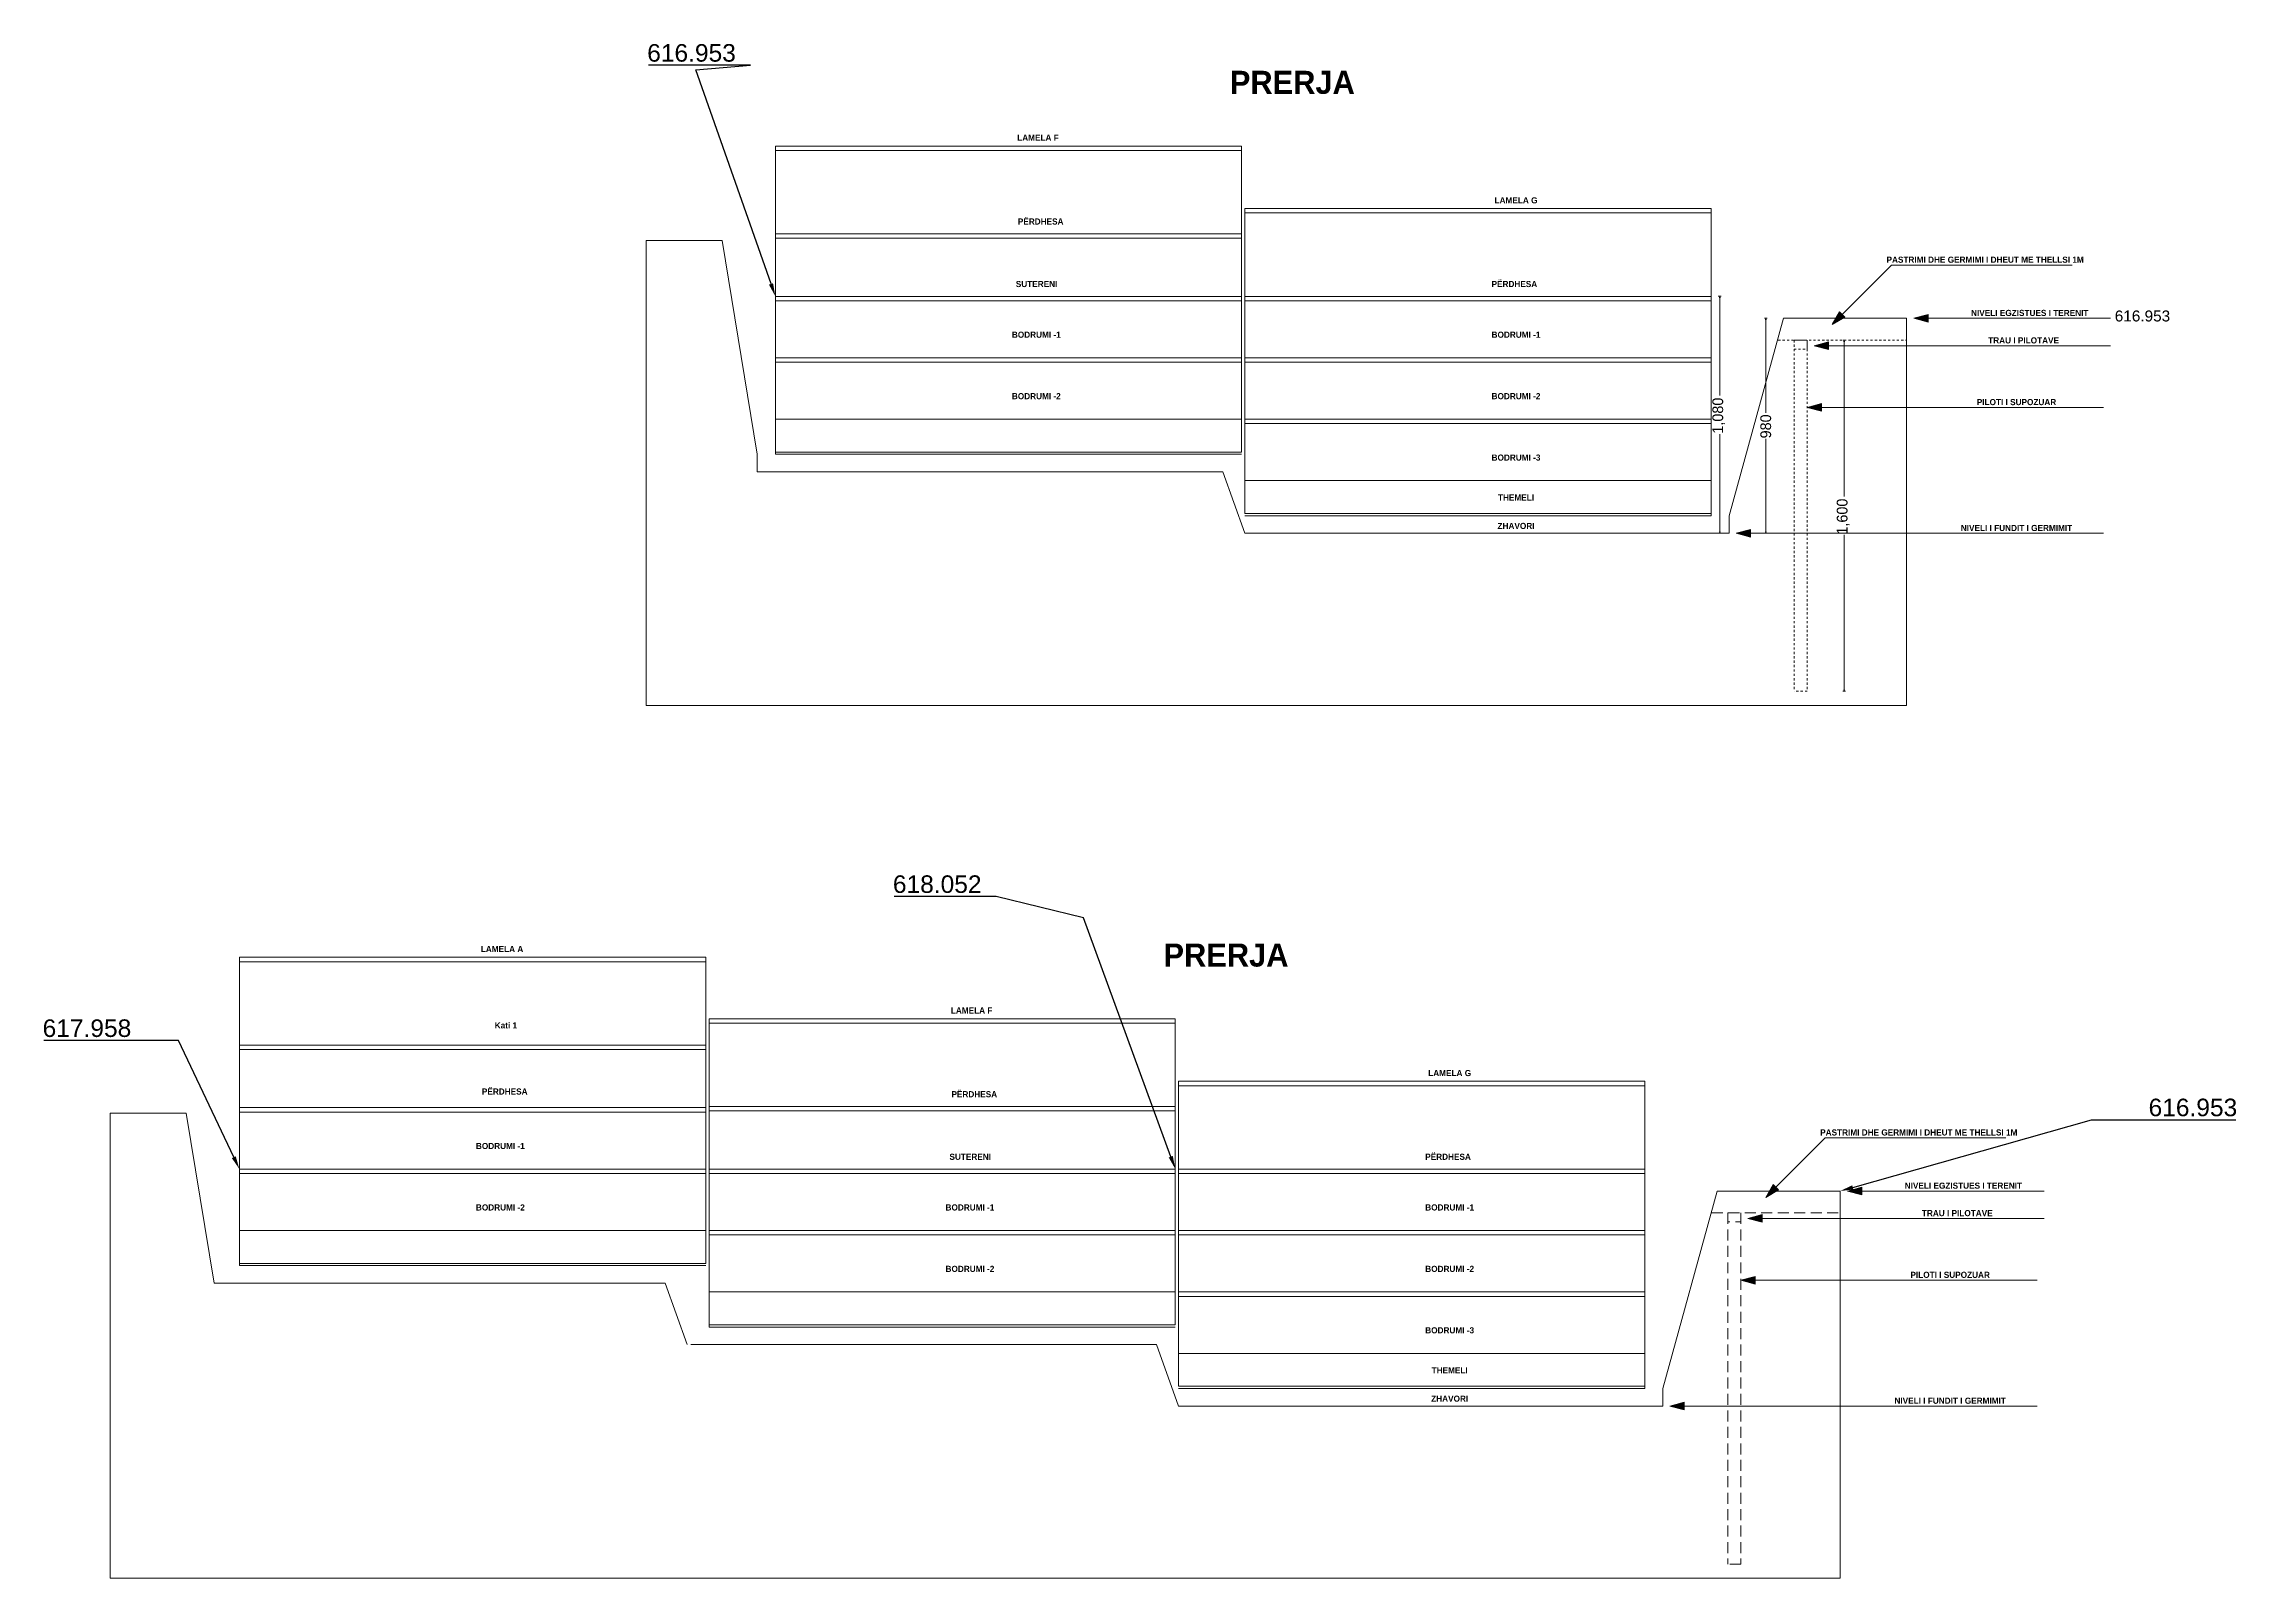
# Model space of a CAD drawing. Header units: metres. Extents: x 7511866 to 7512109, y 4692276 to 4692509.
# Drawn here: x 7512009.6 to 7512109.5, y 4692438.7 to 4692508.6 of the extents above; entities that cross this region are included whole.
import ezdxf
from ezdxf import colors
from ezdxf.entities.mleader import LeaderData, LeaderLine
from ezdxf.math import Vec2, Vec3

# ---------------------------------------------------------------- set-up
doc = ezdxf.new("R2010")
doc.units = ezdxf.units.M
doc.linetypes.add('DASHED', pattern=[0.75, 0.5, -0.25])
doc.layers.get('0').update_dxf_attribs({"lineweight": 0})
for name, color, linetype, lineweight in [('A - Fleta_Pen_No__101', 252, 'Continuous', 0), ('A - Kati 1-11 polyline_Pen_No__1', 7, 'Continuous', 0), ('A - Kati 1-11 polyline_Pen_No__101', 252, 'Continuous', 0), ('A - Veturat perdhes', 7, 'Continuous', 0), ('A - Veturat perdhes_Pen_No__101', 252, 'Continuous', 0), ('Dimensioning - General', 7, 'Continuous', 0), ('Dimensioning - General_Pen_No__101', 252, 'Continuous', 0)]:
    doc.layers.add(name, color=color, linetype=linetype, lineweight=lineweight)
for name, color, linetype, lineweight, true_color in [('A - Kati 1-11 polyline_Pen_No__88', 7, 'Continuous', 0, 0xfd4435), ('A - Veturat perdhes_Pen_No__82', 7, 'Continuous', 0, 0xaaaaaa), ('Dimensioning - General_Pen_No__102', 7, 'Continuous', 0, 0xcccccc), ('Dimensioning - General_Pen_No__161', 7, 'Continuous', 0, 0x6a6a6a), ('prerja betimi', 7, 'Continuous', 0, 0x6a1b1b)]:
    doc.layers.add(name, color=color, linetype=linetype, lineweight=lineweight, true_color=true_color)
doc.styles.add('GENERATED_STYLE_1', font='arialbd.ttf')
doc.styles.add('GENERATED_STYLE_2', font='GOTHIC.TTF')
doc.styles.get("Standard").update_dxf_attribs({"font": 'arial.ttf'})
doc.dimstyles.new('GENERATED_STYLE__1', dxfattribs={"dimtxt": 490, "dimasz": 66.5, "dimexe": 0.18, "dimexo": 100000, "dimgap": 0, "dimtad": 0, "dimdec": 0, "dimlfac": 0.1, "dimzin": 0, "dimdsep": 46, "dimtxsty": 'GENERATED_STYLE_2', "dimblk": 'ARROWHEAD_5', "dimblk1": 'ARROWHEAD_5', "dimblk2": 'ARROWHEAD_5', "dimcen": 0.09, "dimclrd": 256, "dimclre": 256, "dimclrt": 256, "dimadec": 0, "dimazin": 0, "dimtfac": 1, "dimtdec": 4, "dimtmove": 0, "dimatfit": 3, "dimfxl": 1, "dimtolj": 1, "dimtzin": 0, "dimarcsym": 0})

msp = doc.modelspace()

# ---------------------------------------------------------------- texts
at = {"layer": 'A - Fleta_Pen_No__101', "color": 252, "linetype": 'Continuous', "lineweight": 13, "attachment_point": 8, "style": 'GENERATED_STYLE_1'}
for s, insert, char_height in [('\\A1;{\\fCentury Gothic|b1|i0|c0|p34;LAMELA A}', (7512030.477, 4692467.187), 0.28), ('\\A1;{\\fCentury Gothic|b1|i0|c0|p34;PRERJA}', (7512063.459, 4692466.512), 1.05), ('\\A1;{\\fCentury Gothic|b1|i0|c0|p34;LAMELA F}', (7512051.871, 4692464.387), 0.28), ('\\A1;{\\fCentury Gothic|b1|i0|c0|p34;Kati 1}', (7512030.654, 4692463.704), 0.28), ('\\A1;{\\fCentury Gothic|b1|i0|c0|p34;LAMELA G}', (7512073.651, 4692461.53), 0.28), ('\\A1;{\\fCentury Gothic|b1|i0|c0|p34;PËRDHESA}', (7512030.599, 4692460.688), 0.28), ('\\A1;{\\fCentury Gothic|b1|i0|c0|p34;PËRDHESA}', (7512051.993, 4692460.565), 0.28), ('\\A1;{\\fCentury Gothic|b1|i0|c0|p34;PASTRIMI DHE GERMIMI I DHEUT ME THELLSI 1M}', (7512095.023, 4692458.824), 0.28), ('\\A1;{\\fCentury Gothic|b1|i0|c0|p34;BODRUMI -1}', (7512030.401, 4692458.206), 0.28), ('\\A1;{\\fCentury Gothic|b1|i0|c0|p34;SUTERENI}', (7512051.808, 4692457.715), 0.28), ('\\A1;{\\fCentury Gothic|b1|i0|c0|p34;PËRDHESA}', (7512073.577, 4692457.715), 0.28), ('\\A1;{\\fCentury Gothic|b1|i0|c0|p34;NIVELI EGZISTUES I TERENIT}', (7512097.055, 4692456.398), 0.28), ('\\A1;{\\fCentury Gothic|b1|i0|c0|p34;BODRUMI -2}', (7512030.401, 4692455.406), 0.28), ('\\A1;{\\fCentury Gothic|b1|i0|c0|p34;BODRUMI -1}', (7512051.795, 4692455.406), 0.28), ('\\A1;{\\fCentury Gothic|b1|i0|c0|p34;BODRUMI -1}', (7512073.651, 4692455.406), 0.28), ('\\A1;{\\fCentury Gothic|b1|i0|c0|p34;TRAU I PILOTAVE}', (7512096.777, 4692455.147), 0.28), ('\\A1;{\\fCentury Gothic|b1|i0|c0|p34;BODRUMI -2}', (7512051.795, 4692452.606), 0.28), ('\\A1;{\\fCentury Gothic|b1|i0|c0|p34;BODRUMI -2}', (7512073.651, 4692452.606), 0.28), ('\\A1;{\\fCentury Gothic|b1|i0|c0|p34;PILOTI I SUPOZUAR}', (7512096.453, 4692452.335), 0.28), ('\\A1;{\\fCentury Gothic|b1|i0|c0|p34;BODRUMI -3}', (7512073.651, 4692449.806), 0.28), ('\\A1;{\\fCentury Gothic|b1|i0|c0|p34;THEMELI}', (7512073.651, 4692447.989), 0.28), ('\\A1;{\\fCentury Gothic|b1|i0|c0|p34;ZHAVORI}', (7512073.651, 4692446.692), 0.28), ('\\A1;{\\fCentury Gothic|b1|i0|c0|p34;NIVELI I FUNDIT I GERMIMIT}', (7512096.453, 4692446.598), 0.28)]:
    msp.add_mtext(s, dxfattribs=dict(at, insert=insert, char_height=char_height))
at = {"layer": 'prerja betimi'}
msp.add_text('616.953', height=0.5, dxfattribs=at).set_placement((7512103.952, 4692495.925))

# ---------------------------------------------------------------- blocks, each defined once
blk = doc.blocks.new('Polyline_9', base_point=(367067, 206892))
at = {"layer": 'A - Veturat perdhes_Pen_No__101', "linetype": 'Continuous', "lineweight": 13}
blk.add_hatch(color=252, dxfattribs=at).paths.add_polyline_path([(367067, 206892), (367652, 207230), (367405, 207478)])
at = {"layer": 'A - Veturat perdhes_Pen_No__101', "color": 252, "linetype": 'Continuous', "lineweight": 13}
for p, q in [((367067, 206892), (367405, 207478)), ((367067, 206892), (367652, 207230)), ((367405, 207478), (367652, 207230))]:
    blk.add_line(p, q, dxfattribs=at)
at = {"layer": 'A - Veturat perdhes_Pen_No__82', "color": 253, "linetype": 'Continuous', "lineweight": 20, "true_color": 0xaaaaaa, "flags": 128}
blk.add_lwpolyline([(367529, 207354), (369782, 209607), (378004, 209607)], dxfattribs=at)
blk = doc.blocks.new('Polyline_10', base_point=(366258, 205931))
at = {"layer": 'A - Veturat perdhes_Pen_No__101', "linetype": 'Continuous', "lineweight": 13}
blk.add_hatch(color=252, dxfattribs=at).paths.add_polyline_path([(366258, 205931), (366911, 205756), (366911, 206106)])
at = {"layer": 'A - Veturat perdhes_Pen_No__101', "color": 252, "linetype": 'Continuous', "lineweight": 13}
for p, q in [((366258, 205931), (366911, 206106)), ((366258, 205931), (366911, 205756)), ((366911, 206106), (366911, 205756))]:
    blk.add_line(p, q, dxfattribs=at)
at = {"layer": 'A - Veturat perdhes_Pen_No__82', "color": 253, "linetype": 'Continuous', "lineweight": 20, "true_color": 0xaaaaaa, "flags": 128}
blk.add_lwpolyline([(366911, 205931), (379758, 205931)], dxfattribs=at)
blk = doc.blocks.new('Polyline_11', base_point=(365934, 203119))
at = {"layer": 'A - Veturat perdhes_Pen_No__101', "linetype": 'Continuous', "lineweight": 13}
blk.add_hatch(color=252, dxfattribs=at).paths.add_polyline_path([(365934, 203119), (366587, 202944), (366587, 203294)])
at = {"layer": 'A - Veturat perdhes_Pen_No__101', "color": 252, "linetype": 'Continuous', "lineweight": 13}
for p, q in [((365934, 203119), (366587, 203294)), ((365934, 203119), (366587, 202944)), ((366587, 203294), (366587, 202944))]:
    blk.add_line(p, q, dxfattribs=at)
at = {"layer": 'A - Veturat perdhes_Pen_No__82', "color": 253, "linetype": 'Continuous', "lineweight": 20, "true_color": 0xaaaaaa, "flags": 128}
blk.add_lwpolyline([(366587, 203119), (379434, 203119)], dxfattribs=at)
blk = doc.blocks.new('Polyline_12', base_point=(362695, 197382))
at = {"layer": 'A - Veturat perdhes_Pen_No__101', "linetype": 'Continuous', "lineweight": 13}
blk.add_hatch(color=252, dxfattribs=at).paths.add_polyline_path([(362695, 197382), (363348, 197207), (363348, 197557)])
at = {"layer": 'A - Veturat perdhes_Pen_No__101', "color": 252, "linetype": 'Continuous', "lineweight": 13}
for p, q in [((362695, 197382), (363348, 197557)), ((362695, 197382), (363348, 197207)), ((363348, 197557), (363348, 197207))]:
    blk.add_line(p, q, dxfattribs=at)
at = {"layer": 'A - Veturat perdhes_Pen_No__82', "color": 253, "linetype": 'Continuous', "lineweight": 20, "true_color": 0xaaaaaa, "flags": 128}
blk.add_lwpolyline([(363348, 197382), (379434, 197382)], dxfattribs=at)
blk = doc.blocks.new('Polyline_13', base_point=(370790, 207182))
at = {"layer": 'A - Veturat perdhes_Pen_No__101', "linetype": 'Continuous', "lineweight": 13}
blk.add_hatch(color=252, dxfattribs=at).paths.add_polyline_path([(370790, 207182), (371443, 207007), (371443, 207357)])
at = {"layer": 'A - Veturat perdhes_Pen_No__101', "color": 252, "linetype": 'Continuous', "lineweight": 13}
for p, q in [((370790, 207182), (371443, 207357)), ((370790, 207182), (371443, 207007)), ((371443, 207357), (371443, 207007))]:
    blk.add_line(p, q, dxfattribs=at)
at = {"layer": 'A - Veturat perdhes_Pen_No__82', "color": 253, "linetype": 'Continuous', "lineweight": 20, "true_color": 0xaaaaaa, "flags": 128}
blk.add_lwpolyline([(371443, 207182), (379758, 207182)], dxfattribs=at)
blk = doc.blocks.new('*D102')
at = {"layer": 'Dimensioning - General_Pen_No__101', "linetype": 'Continuous', "lineweight": 13, "transparency": 16777216}
for points in [[(361950, 208182), (361932, 208114), (361968, 208114)], [(361950, 197382), (361968, 197449), (361932, 197449)]]:
    blk.add_hatch(color=252, dxfattribs=at).paths.add_polyline_path(points)
at = {"layer": 'Dimensioning - General_Pen_No__101', "color": 252, "linetype": 'Continuous', "lineweight": 13, "transparency": 16777216}
for p, q in [((361950, 208182), (361932, 208114)), ((361968, 208114), (361932, 208114)), ((361950, 208182), (361968, 208114)), ((361932, 197449), (361968, 197449)), ((361950, 197382), (361932, 197449)), ((361950, 197382), (361968, 197449))]:
    blk.add_line(p, q, dxfattribs=at)
at = {"layer": 'Dimensioning - General_Pen_No__102', "color": 254, "linetype": 'Continuous', "lineweight": 13, "true_color": 0xcccccc, "transparency": 16777216}
for p, q in [((362016, 208182), (361885, 208182)), ((361950, 203657), (361950, 208114)), ((361950, 197449), (361950, 201906)), ((362016, 197382), (361885, 197382))]:
    blk.add_line(p, q, dxfattribs=at)
at = {"layer": 'Dimensioning - General_Pen_No__161', "color": 251, "lineweight": 13, "true_color": 0x6a6a6a, "transparency": 16777216, "insert": (362195, 201924), "char_height": 490, "attachment_point": 7, "rotation": 90, "style": 'GENERATED_STYLE_2'}
blk.add_mtext('\\A1;1,080', dxfattribs=at)
blk = doc.blocks.new('ARROWHEAD_5')
at = {"linetype": 'Continuous', "lineweight": 0}
blk.add_hatch(color=0, dxfattribs=at).paths.add_polyline_path([(-1, 0.2679), (0, 0), (-1, -0.2679)])
at = {"color": 0, "linetype": 'Continuous', "lineweight": 0}
blk.add_line((0, 0), (-1, 0), dxfattribs=at)
blk = doc.blocks.new('*D104')
at = {"layer": 'Dimensioning - General_Pen_No__101', "linetype": 'Continuous', "lineweight": 13, "transparency": 16777216}
for points in [[(364051, 207182), (364033, 207114), (364069, 207114)], [(364051, 197382), (364069, 197449), (364033, 197449)]]:
    blk.add_hatch(color=252, dxfattribs=at).paths.add_polyline_path(points)
at = {"layer": 'Dimensioning - General_Pen_No__101', "color": 252, "linetype": 'Continuous', "lineweight": 13, "transparency": 16777216}
for p, q in [((364051, 207182), (364033, 207114)), ((364069, 207114), (364033, 207114)), ((364051, 207182), (364069, 207114)), ((364033, 197449), (364069, 197449)), ((364051, 197382), (364033, 197449)), ((364051, 197382), (364069, 197449))]:
    blk.add_line(p, q, dxfattribs=at)
at = {"layer": 'Dimensioning - General_Pen_No__102', "color": 254, "linetype": 'Continuous', "lineweight": 13, "true_color": 0xcccccc, "transparency": 16777216}
for p, q in [((364117, 207182), (363986, 207182)), ((364051, 202873), (364051, 207114)), ((364051, 197449), (364051, 201690)), ((364117, 197382), (363986, 197382))]:
    blk.add_line(p, q, dxfattribs=at)
at = {"layer": 'Dimensioning - General_Pen_No__161', "color": 251, "lineweight": 13, "true_color": 0x6a6a6a, "transparency": 16777216, "insert": (364296, 201708), "char_height": 490, "attachment_point": 7, "rotation": 90, "style": 'GENERATED_STYLE_2'}
blk.add_mtext('\\A1;980', dxfattribs=at)
blk = doc.blocks.new('*D105')
at = {"layer": 'Dimensioning - General_Pen_No__101', "linetype": 'Continuous', "lineweight": 13, "transparency": 16777216}
for points in [[(367617, 206182), (367599, 206114), (367636, 206114)], [(367617, 190182), (367636, 190249), (367599, 190249)]]:
    blk.add_hatch(color=252, dxfattribs=at).paths.add_polyline_path(points)
at = {"layer": 'Dimensioning - General_Pen_No__101', "color": 252, "linetype": 'Continuous', "lineweight": 13, "transparency": 16777216}
for p, q in [((367617, 206182), (367599, 206114)), ((367636, 206114), (367599, 206114)), ((367617, 206182), (367636, 206114)), ((367599, 190249), (367636, 190249)), ((367617, 190182), (367599, 190249)), ((367617, 190182), (367636, 190249))]:
    blk.add_line(p, q, dxfattribs=at)
at = {"layer": 'Dimensioning - General_Pen_No__102', "color": 254, "linetype": 'Continuous', "lineweight": 13, "true_color": 0xcccccc, "transparency": 16777216}
for p, q in [((367683, 206182), (367552, 206182)), ((367617, 199057), (367617, 206114)), ((367617, 190249), (367617, 197306)), ((367683, 190182), (367552, 190182))]:
    blk.add_line(p, q, dxfattribs=at)
at = {"layer": 'Dimensioning - General_Pen_No__161', "color": 251, "lineweight": 13, "true_color": 0x6a6a6a, "transparency": 16777216, "insert": (367862, 197324), "char_height": 490, "attachment_point": 7, "rotation": 90, "style": 'GENERATED_STYLE_2'}
blk.add_mtext('\\A1;1,600', dxfattribs=at)
blk = doc.blocks.new('A$C561717F2')
at = {"layer": 'A - Kati 1-11 polyline_Pen_No__1', "color": 7, "linetype": 'Continuous', "lineweight": 13, "flags": 128}
for points in [[(5893.6, 25493.2), (5893.6, 11543.2)], [(5893.6, 25493.2), (27137.9, 25493.2)], [(5893.6, 25293.2), (27137.9, 25293.2)], [(27137.9, 25493.2), (27137.9, 11543.2)], [(27287.9, 22643.2), (27287.9, 8743.2)], [(27287.9, 22643.2), (48532.1, 22643.2)], [(27287.9, 22443.2), (48532.1, 22443.2)], [(48532.1, 22643.2), (48532.1, 8743.2)], [(5893.6, 21493.2), (27137.9, 21493.2)], [(5893.6, 21293.2), (27137.9, 21293.2)], [(5893.6, 18643.2), (27137.9, 18643.2)], [(5893.6, 18443.2), (27137.9, 18443.2)], [(27287.9, 18643.2), (48532.1, 18643.2)], [(27287.9, 18443.2), (48532.1, 18443.2)], [(5893.6, 15843.2), (27137.9, 15843.2)], [(5893.6, 15643.2), (27137.9, 15643.2)], [(27287.9, 15843.2), (48532.1, 15843.2)], [(27287.9, 15643.2), (48532.1, 15643.2)], [(5893.6, 13043.2), (27137.9, 13043.2)], [(27287.9, 13043.2), (48532.1, 13043.2)], [(27287.9, 12843.2), (48532.1, 12843.2)], [(5893.6, 11543.2), (27137.9, 11543.2)], [(27287.9, 10243.2), (48532.1, 10243.2)], [(27287.9, 8743.2), (48532.1, 8743.2)]]:
    blk.add_lwpolyline(points, dxfattribs=at)
at = {"layer": 'A - Kati 1-11 polyline_Pen_No__101', "color": 252, "linetype": 'Continuous', "lineweight": 13, "flags": 128}
for points in [[(3468.3, 21193.2), (0, 21193.2)], [(0, 21193.2), (0, 0), (57426.1, 0), (57426.1, 17643.2)], [(5071.3, 11443.2), (3468.3, 21193.2)], [(51827.7, 17643.2), (49354.4, 8643.2)], [(51827.7, 17643.2), (57426.1, 17643.2)], [(5071.3, 10643.2), (5071.3, 11443.2)], [(5893.6, 11443.2), (5893.6, 11543.2)], [(5893.6, 11443.2), (27137.9, 11443.2)], [(5071.3, 10643.2), (26285.7, 10643.2)], [(27287.9, 7843.2), (26285.7, 10643.2)], [(27287.9, 8643.2), (48532.1, 8643.2)], [(48532.1, 8643.2), (48532.1, 8743.2)], [(49354.4, 7843.2), (49354.4, 8643.2)], [(27287.9, 7843.2), (49354.4, 7843.2)]]:
    blk.add_lwpolyline(points, dxfattribs=at)
at = {"layer": 'A - Kati 1-11 polyline_Pen_No__101', "color": 252, "linetype": 'DASHED', "lineweight": 13, "flags": 128}
blk.add_lwpolyline([(51585.7, 16643.2), (57426.1, 16643.2)], dxfattribs=at)
at = {"layer": 'A - Kati 1-11 polyline_Pen_No__88', "color": 20, "linetype": 'DASHED', "lineweight": 20, "true_color": 0xfd4435, "flags": 128}
for points in [[(52303.6, 16643.2), (52303.6, 16243.2), (52903.6, 16243.2), (52903.6, 16643.2)], [(52303.6, 16643.2), (52303.6, 643.2)], [(52303.6, 16643.2), (52903.6, 16643.2)], [(52903.6, 16643.2), (52903.6, 643.2)], [(52903.6, 643.2), (52303.6, 643.2)]]:
    blk.add_lwpolyline(points, dxfattribs=at)
at = {"layer": 'A - Veturat perdhes', "color": 253, "linetype": 'Continuous', "lineweight": 20, "true_color": 0xaaaaaa}
for name, p in [('Polyline_9', (54036.1, 17354)), ('Polyline_13', (57759.2, 17643.2)), ('Polyline_10', (53227.4, 16392)), ('Polyline_11', (52903.6, 13580.1)), ('Polyline_12', (49664.7, 7843.2))]:
    blk.add_blockref(name, p, dxfattribs=at)
at = {"layer": 'A - Fleta_Pen_No__101', "color": 252, "linetype": 'Continuous', "lineweight": 13, "attachment_point": 8, "style": 'GENERATED_STYLE_1'}
for s, insert, char_height in [('\\A1;{\\fCentury Gothic|b1|i0|c0|p34;PRERJA}', (29446.3, 27856.8), 1050), ('\\A1;{\\fCentury Gothic|b1|i0|c0|p34;LAMELA F}', (17858, 25732.4), 280), ('\\A1;{\\fCentury Gothic|b1|i0|c0|p34;LAMELA G}', (39637.7, 22875.2), 280), ('\\A1;{\\fCentury Gothic|b1|i0|c0|p34;PËRDHESA}', (17979.9, 21909.8), 280), ('\\A1;{\\fCentury Gothic|b1|i0|c0|p34;PASTRIMI DHE GERMIMI I DHEUT ME THELLSI 1M}', (61010.1, 20169), 280), ('\\A1;{\\fCentury Gothic|b1|i0|c0|p34;SUTERENI}', (17795.4, 19059.8), 280), ('\\A1;{\\fCentury Gothic|b1|i0|c0|p34;PËRDHESA}', (39563.9, 19059.8), 280), ('\\A1;{\\fCentury Gothic|b1|i0|c0|p34;NIVELI EGZISTUES I TERENIT}', (63042.1, 17743.2), 280), ('\\A1;{\\fCentury Gothic|b1|i0|c0|p34;BODRUMI -1}', (17782, 16750.5), 280), ('\\A1;{\\fCentury Gothic|b1|i0|c0|p34;BODRUMI -1}', (39637.7, 16750.5), 280), ('\\A1;{\\fCentury Gothic|b1|i0|c0|p34;TRAU I PILOTAVE}', (62763.6, 16492), 280), ('\\A1;{\\fCentury Gothic|b1|i0|c0|p34;BODRUMI -2}', (17782, 13950.5), 280), ('\\A1;{\\fCentury Gothic|b1|i0|c0|p34;BODRUMI -2}', (39637.7, 13950.5), 280), ('\\A1;{\\fCentury Gothic|b1|i0|c0|p34;PILOTI I SUPOZUAR}', (62439.8, 13680.1), 280), ('\\A1;{\\fCentury Gothic|b1|i0|c0|p34;BODRUMI -3}', (39637.7, 11150.5), 280), ('\\A1;{\\fCentury Gothic|b1|i0|c0|p34;THEMELI}', (39637.7, 9333.9), 280), ('\\A1;{\\fCentury Gothic|b1|i0|c0|p34;ZHAVORI}', (39637.7, 8036.8), 280), ('\\A1;{\\fCentury Gothic|b1|i0|c0|p34;NIVELI I FUNDIT I GERMIMIT}', (62439.8, 7943.2), 280)]:
    blk.add_mtext(s, dxfattribs=dict(at, insert=insert, char_height=char_height))
at = {"layer": 'Dimensioning - General', "color": 254, "linetype": 'Continuous', "lineweight": 13, "true_color": 0xcccccc}
for base, p1, p2, picture, middle in [((48919.6, 18643.2), (49354.4, 7843.2), (48532.1, 18643.2), '*D102', (48919.6, 13208.6)), ((51020.6, 17643.2), (49354.4, 7843.2), (51827.7, 17643.2), '*D104', (51020.6, 12729.4)), ((54586.8, 16643.2), (52903.6, 643.2), (52903.6, 16643.2), '*D105', (54586.8, 8608.6))]:
    dim = blk.add_linear_dim(base=base, p1=p1, p2=p2, angle=90, dimstyle='GENERATED_STYLE__1', dxfattribs=at)
    dim.commit()
    dim.dimension.update_dxf_attribs({"geometry": picture, "text_midpoint": middle, "dimtype": 128, "text_rotation": 90, "insert": (-313030.7, -189538.5)})

# ---------------------------------------------------------------- linework, layer by layer
at = {"layer": 'A - Kati 1-11 polyline_Pen_No__1', "color": 7, "linetype": 'Continuous', "lineweight": 13, "flags": 128}
for points in [[(7512018.512, 4692466.948), (7512018.512, 4692452.998)], [(7512018.512, 4692466.948), (7512039.757, 4692466.948)], [(7512018.512, 4692466.748), (7512039.757, 4692466.748)], [(7512039.757, 4692466.948), (7512039.757, 4692452.998)], [(7512039.907, 4692464.148), (7512039.907, 4692450.198)], [(7512039.907, 4692464.148), (7512061.151, 4692464.148)], [(7512039.907, 4692463.948), (7512061.151, 4692463.948)], [(7512061.151, 4692464.148), (7512061.151, 4692450.198)], [(7512018.512, 4692462.948), (7512039.757, 4692462.948)], [(7512018.512, 4692462.748), (7512039.757, 4692462.748)], [(7512061.301, 4692461.298), (7512061.301, 4692447.398)], [(7512061.301, 4692461.298), (7512082.545, 4692461.298)], [(7512061.301, 4692461.098), (7512082.545, 4692461.098)], [(7512082.545, 4692461.298), (7512082.545, 4692447.398)], [(7512018.512, 4692460.098), (7512039.757, 4692460.098)], [(7512018.512, 4692459.898), (7512039.757, 4692459.898)], [(7512039.907, 4692460.148), (7512061.151, 4692460.148)], [(7512039.907, 4692459.948), (7512061.151, 4692459.948)], [(7512018.512, 4692457.298), (7512039.757, 4692457.298)], [(7512018.512, 4692457.098), (7512039.757, 4692457.098)], [(7512039.907, 4692457.298), (7512061.151, 4692457.298)], [(7512039.907, 4692457.098), (7512061.151, 4692457.098)], [(7512061.301, 4692457.298), (7512082.545, 4692457.298)], [(7512061.301, 4692457.098), (7512082.545, 4692457.098)], [(7512018.512, 4692454.498), (7512039.757, 4692454.498)], [(7512039.907, 4692454.498), (7512061.151, 4692454.498)], [(7512039.907, 4692454.298), (7512061.151, 4692454.298)], [(7512061.301, 4692454.498), (7512082.545, 4692454.498)], [(7512061.301, 4692454.298), (7512082.545, 4692454.298)], [(7512018.512, 4692452.998), (7512039.757, 4692452.998)], [(7512039.907, 4692451.698), (7512061.151, 4692451.698)], [(7512061.301, 4692451.698), (7512082.545, 4692451.698)], [(7512061.301, 4692451.498), (7512082.545, 4692451.498)], [(7512039.907, 4692450.198), (7512061.151, 4692450.198)], [(7512061.301, 4692448.898), (7512082.545, 4692448.898)], [(7512061.301, 4692447.398), (7512082.545, 4692447.398)]]:
    msp.add_lwpolyline(points, dxfattribs=at)
at = {"layer": 'A - Kati 1-11 polyline_Pen_No__101', "color": 252, "linetype": 'Continuous', "lineweight": 13, "flags": 128}
for points in [[(7512016.087, 4692459.848), (7512012.619, 4692459.848)], [(7512012.619, 4692459.848), (7512012.619, 4692438.655), (7512070.045, 4692438.655)], [(7512017.361, 4692452.098), (7512016.087, 4692459.848)], [(7512034.013, 4692438.655), (7512091.439, 4692438.655), (7512091.439, 4692456.298)], [(7512085.841, 4692456.298), (7512083.367, 4692447.298)], [(7512085.841, 4692456.298), (7512091.439, 4692456.298)], [(7512018.512, 4692452.898), (7512018.512, 4692452.998)], [(7512018.512, 4692452.898), (7512039.757, 4692452.898)], [(7512017.361, 4692452.098), (7512037.902, 4692452.098)], [(7512038.904, 4692449.298), (7512037.902, 4692452.098)], [(7512039.907, 4692450.098), (7512039.907, 4692450.198)], [(7512039.907, 4692450.098), (7512061.151, 4692450.098)], [(7512039.084, 4692449.298), (7512060.299, 4692449.298)], [(7512061.301, 4692446.498), (7512060.299, 4692449.298)], [(7512061.301, 4692447.298), (7512082.545, 4692447.298)], [(7512082.545, 4692447.298), (7512082.545, 4692447.398)], [(7512083.367, 4692446.498), (7512083.367, 4692447.298)], [(7512061.301, 4692446.498), (7512083.367, 4692446.498)]]:
    msp.add_lwpolyline(points, dxfattribs=at)
at = {"layer": 'A - Kati 1-11 polyline_Pen_No__101', "color": 252, "linetype": 'DASHED', "lineweight": 13, "flags": 128}
msp.add_lwpolyline([(7512085.599, 4692455.298), (7512091.439, 4692455.298)], dxfattribs=at)
at = {"layer": 'A - Kati 1-11 polyline_Pen_No__88', "color": 20, "linetype": 'DASHED', "lineweight": 20, "true_color": 0xfd4435, "flags": 128}
for points in [[(7512086.317, 4692455.298), (7512086.317, 4692454.898), (7512086.917, 4692454.898), (7512086.917, 4692455.298)], [(7512086.317, 4692455.298), (7512086.317, 4692439.298)], [(7512086.317, 4692455.298), (7512086.917, 4692455.298)], [(7512086.917, 4692455.298), (7512086.917, 4692439.298)], [(7512086.917, 4692439.298), (7512086.317, 4692439.298)]]:
    msp.add_lwpolyline(points, dxfattribs=at)

# ---------------------------------------------------------------- block references
at = {"layer": 'A - Veturat perdhes', "color": 253, "linetype": 'Continuous', "lineweight": 20, "true_color": 0xaaaaaa, "xscale": 0.001, "yscale": 0.001, "zscale": 0.001}
for name, p in [('Polyline_9', (7512088.049, 4692456.009)), ('Polyline_13', (7512091.772, 4692456.298)), ('Polyline_10', (7512087.24, 4692455.047)), ('Polyline_11', (7512086.917, 4692452.235)), ('Polyline_12', (7512083.678, 4692446.498))]:
    msp.add_blockref(name, p, dxfattribs=at)
at = {"layer": 'prerja betimi', "xscale": 0.001, "yscale": 0.001, "zscale": 0.001}
msp.add_blockref('A$C561717F2', (7512037.036, 4692478.427), dxfattribs=at)

msp.set_redraw_order([(e.dxf.handle, doc.entitydb.next_handle()) for e in msp.query("TEXT MTEXT ATTDEF DIMENSION ARC_DIMENSION")])  # texts and dimensions are drawn at this point

# ---------------------------------------------------------------- leaders
at = {"layer": 'prerja betimi'}
ml = msp.add_multileader_mtext('Standard', dxfattribs=at)
ml.set_content('616.953', color=256)
ml.set_leader_properties()
ml.build(insert=Vec2(0, 0))
ml.multileader.update_dxf_attribs({"text_left_attachment_type": 6, "text_right_attachment_type": 6, "dogleg_length": 0.36, "arrow_head_size": 0.6})
ctx = ml.context
ctx.base_point, ctx.char_height, ctx.arrow_head_size, ctx.landing_gap_size, ctx.plane_origin = Vec3(7512036.883, 4692507.605), 0.8, 0.6, 0.3, Vec3(7512042.93, 4692497.07)
ctx.left_attachment, ctx.right_attachment, ctx.text_align_type = 6, 6, 2
notes = []
notes.append((ctx, [(0, (1, 1, 0), (7512041.79, 4692507.605), (-1, 0), 0.36, [(0, [(7512042.93, 4692497.07), (7512039.302, 4692507.385)], 0, [])])]))
ctx.mtext.insert, ctx.mtext.alignment, ctx.mtext.flow_direction = Vec3(7512041.13, 4692508.565), 3, 5
ml = msp.add_multileader_mtext('Standard', dxfattribs=at)
ml.set_content('618.052', color=256)
ml.set_leader_properties()
ml.build(insert=Vec2(0, 0))
ml.multileader.update_dxf_attribs({"text_left_attachment_type": 6, "text_right_attachment_type": 6, "dogleg_length": 0.36, "arrow_head_size": 0.6})
ctx = ml.context
ctx.base_point, ctx.char_height, ctx.arrow_head_size, ctx.landing_gap_size, ctx.plane_origin = Vec3(7512048.085, 4692469.723), 0.8, 0.6, 0.3, Vec3(7512061.151, 4692457.298)
ctx.left_attachment, ctx.right_attachment, ctx.text_align_type = 6, 6, 2
notes.append((ctx, [(0, (1, 1, 0), (7512052.983, 4692469.723), (-1, 0), 0.36, [(0, [(7512061.151, 4692457.298), (7512056.965, 4692468.746)], 0, [])])]))
ctx.mtext.insert, ctx.mtext.alignment, ctx.mtext.flow_direction = Vec3(7512052.323, 4692470.683), 3, 5
ml = msp.add_multileader_mtext('Standard', dxfattribs=at)
ml.set_content('617.958', color=256)
ml.set_leader_properties()
ml.build(insert=Vec2(0, 0))
ml.multileader.update_dxf_attribs({"text_left_attachment_type": 6, "text_right_attachment_type": 6, "dogleg_length": 0.36, "arrow_head_size": 0.6})
ctx = ml.context
ctx.base_point, ctx.char_height, ctx.arrow_head_size, ctx.landing_gap_size, ctx.plane_origin = Vec3(7512009.336, 4692463.159), 0.8, 0.6, 0.3, Vec3(7512018.512, 4692457.298)
ctx.left_attachment, ctx.right_attachment, ctx.text_align_type = 6, 6, 2
notes.append((ctx, [(0, (1, 1, 0), (7512014.245, 4692463.159), (-1, 0), 0.36, [(0, [(7512018.512, 4692457.298), (7512015.737, 4692463.159)], 0, [])])]))
ctx.mtext.insert, ctx.mtext.alignment, ctx.mtext.flow_direction = Vec3(7512013.585, 4692464.119), 3, 5
ml = msp.add_multileader_mtext('Standard', dxfattribs=at)
ml.set_content('616.953', color=256)
ml.set_leader_properties()
ml.build(insert=Vec2(0, 0))
ml.multileader.update_dxf_attribs({"text_left_attachment_type": 6, "text_right_attachment_type": 6, "dogleg_length": 0.36, "arrow_head_size": 0.6})
ctx = ml.context
ctx.base_point, ctx.char_height, ctx.arrow_head_size, ctx.landing_gap_size, ctx.plane_origin = Vec3(7512105.192, 4692459.547), 0.8, 0.6, 0.3, Vec3(7512091.439, 4692456.298)
ctx.left_attachment, ctx.right_attachment = 6, 6
notes.append((ctx, [(0, (1, 1, 0), (7512104.832, 4692459.547), (1, 0), 0.36, [(0, [(7512091.439, 4692456.298), (7512102.889, 4692459.547)], 0, [])])]))
ctx.mtext.insert, ctx.mtext.flow_direction = Vec3(7512105.492, 4692460.507), 5
for ctx, leaders in notes:
    for number, flags, end, landing, length, lines in leaders:
        leader = LeaderData()
        leader.index, (leader.has_last_leader_line, leader.has_dogleg_vector, leader.attachment_direction) = number, flags
        leader.last_leader_point, leader.dogleg_vector, leader.dogleg_length = Vec3(end), Vec3(landing), length
        for number, points, colour, breaks in lines:
            line = LeaderLine()
            line.index, line.vertices, line.color, line.breaks = number, Vec3.list(points), colors.encode_raw_color(colour), breaks
            leader.lines.append(line)
        ctx.leaders.append(leader)

doc.saveas('drawing.dxf')
